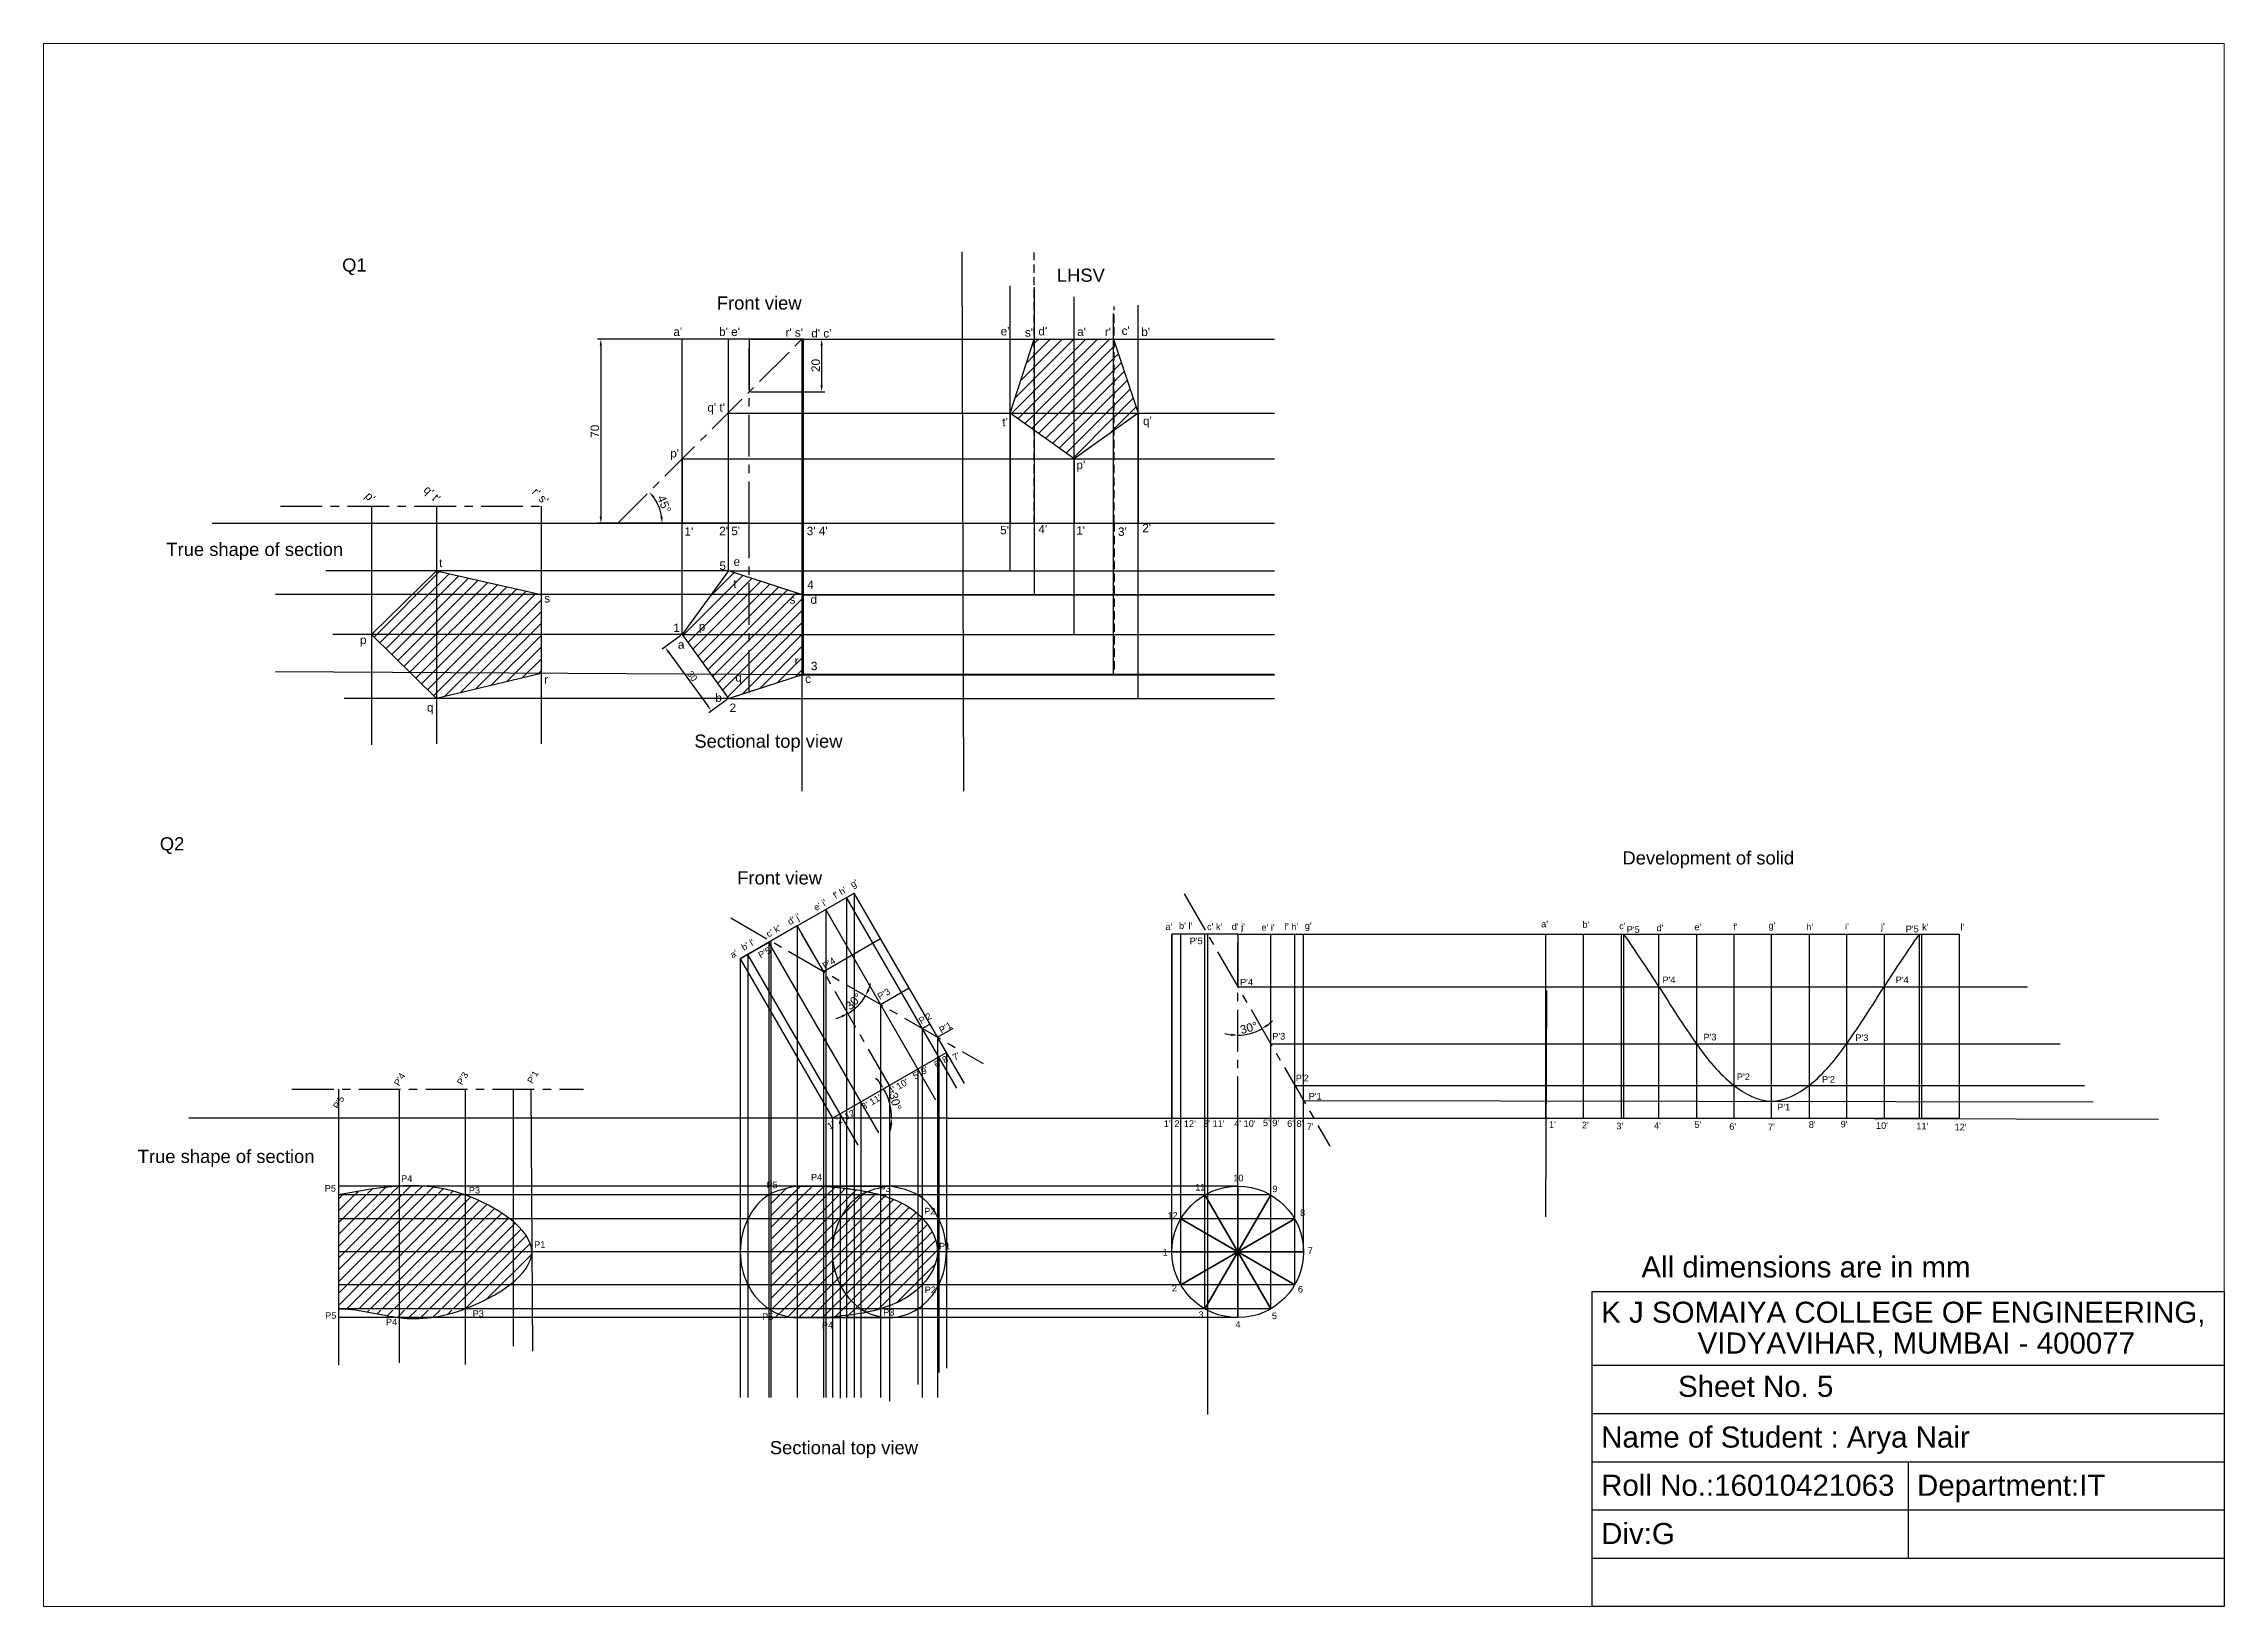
# Model space of a CAD drawing. Header units: millimetres. Extents: x 1678 to 2507, y 1426 to 2020.
import ezdxf

# ---------------------------------------------------------------- set-up
doc = ezdxf.new("R2010")
doc.units = ezdxf.units.MM
doc.header["$LTSCALE"] = 0.5
doc.linetypes.add('CENTER', pattern=[50.8, 31.75, -6.35, 6.35, -6.35])
doc.linetypes.add('HIDDEN', pattern=[9.525, 6.35, -3.175])
doc.styles.get("Standard").update_dxf_attribs({"font": 'arial.ttf', "height": 3.2})
doc.dimstyles.new('ISO-25', dxfattribs={"dimtxt": 2.5, "dimasz": 2.5, "dimexe": 1.25, "dimexo": 0.625, "dimtad": 1, "dimtxsty": 'Standard', "dimcen": 2.5, "dimadec": 0, "dimazin": 0, "dimtfac": 1, "dimtmove": 0, "dimatfit": 3, "dimfxl": 1, "dimarcsym": 0})
pattern_1 = [(45, (-497.4905, -226.1363), (-2.245064, 2.245064), [])]

msp = doc.modelspace()

# ---------------------------------------------------------------- texts
for s, height, p in [('LHSV', 5, (2063.038, 1929.684)), ('Front view', 5, (1933.842, 1919.126)), ("a'", 3.2, (1917.332, 1909.098)), ("b' e'", 3.2, (1934.703, 1909.098)), ("r' s'", 3.2, (1959.933, 1908.809)), ("d' c'", 3.2, (1969.733, 1908.519)), ("q' t'", 3.2, (1930.244, 1880.294)), ("p'", 3.2, (1916.157, 1862.88)), ("1'", 3.2, (1921.552, 1833.156)), ("2' 5'", 3.2, (1934.773, 1833.362)), ("3' 4'", 3.2, (1968.031, 1833.362)), ("1'", 3.2, (2070.41, 1833.548)), ('True shape of section', 5, (1724.715, 1825.465)), ('5', 3.2, (1934.83, 1820.178)), ('e', 3.2, (1940.203, 1821.744)), ('t', 3.2, (1940.104, 1813.287)), ('4', 3.2, (1968.225, 1812.915)), ('s', 3.2, (1961.484, 1807.321)), ('d', 3.2, (1969.444, 1807.281)), ('1', 3.2, (1917.338, 1796.573)), ('p', 3.2, (1927.007, 1797.122)), ('a', 3.2, (1919.069, 1790.215)), ('r', 3.2, (1963.41, 1784.036)), ('3', 3.2, (1969.588, 1782.046)), ('b', 3.2, (1933.255, 1769.967)), ('q', 3.2, (1940.875, 1777.686)), ('c', 3.2, (1967.417, 1777.199)), ('2', 3.2, (1938.692, 1766.158)), ('Sectional top view', 5, (1925.32, 1752.579)), ('Development of solid', 5, (2277.914, 1708.2)), ('Front view', 5, (1941.613, 1700.613)), ("a'", 2.5, (2247.04, 1684.307)), ("b'", 2.5, (2262.708, 1684.121)), ("c'", 2.5, (2276.697, 1683.562)), ("d'", 2.5, (2290.874, 1682.816)), ("e'", 2.5, (2305.236, 1683.189)), ("f'", 2.5, (2319.972, 1683.189)), ("g'", 2.5, (2333.402, 1683.748)), ("h'", 2.5, (2347.764, 1683.189)), ("i'", 2.5, (2362.5, 1683.375)), ("j'", 2.5, (2376.117, 1683.375)), ("k'", 2.5, (2391.785, 1683.189)), ("l'", 2.5, (2406.334, 1683.189)), ("1'", 2.5, (2250.024, 1608.085)), ("2'", 2.5, (2262.521, 1607.898)), ("3'", 2.5, (2275.578, 1607.525)), ("4'", 2.5, (2289.941, 1607.712)), ("5'", 2.5, (2305.236, 1608.085)), ("6'", 2.5, (2318.48, 1607.339)), ("7'", 2.5, (2333.215, 1607.153)), ("8'", 2.5, (2348.697, 1608.085)), ("9'", 2.5, (2360.821, 1608.271)), ("10'", 2.5, (2374.251, 1607.712)), ("11'", 2.5, (2389.547, 1607.525)), ("12'", 2.5, (2404.096, 1607.153)), ('True shape of section', 5, (1713.843, 1594.747)), ('11', 2.5, (2115.61, 1584.275)), ('10', 2.5, (2130.059, 1587.781)), ('9', 2.5, (2144.92, 1583.656)), ('12', 2.5, (2105.084, 1573.551)), ('8', 2.5, (2155.447, 1574.582)), ('1', 2.5, (2103.226, 1559.528)), ('7', 2.5, (2158.337, 1560.147)), ('All dimensions are in mm', 8.01582, (2285.116, 1551.219)), ('2', 2.5, (2106.735, 1545.917)), ('6', 2.5, (2154.621, 1545.505)), ('K J SOMAIYA COLLEGE OF ENGINEERING, ', 8.01582, (2269.829, 1534.003)), ('3', 2.5, (2116.849, 1535.812)), ('4', 2.5, (2130.885, 1532.1)), ('5', 2.5, (2144.714, 1535.4)), ('VIDYAVIHAR, MUMBAI - 400077', 8.01582, (2306.502, 1522.299)), ('Name of Student : Arya Nair', 8.01582, (2269.829, 1486.572)), ('Sectional top view', 5, (1953.996, 1484.066)), ('Roll No.:16010421063 ', 8.01582, (2269.829, 1468.239)), ('Department:IT ', 8.01582, (2389.829, 1468.239)), ('Div:G ', 8.0158, (2269.829, 1449.906))]:
    msp.add_text(s, height=height).set_placement(p)
at = {"lineweight": 30}
for s, height, p in [("e'", 3.2, (2041.691, 1909.287)), ("s'", 3.2, (2050.893, 1908.826)), ("d'", 3.2, (2056.027, 1909.287)), ("a'", 3.2, (2070.756, 1909.091)), ("r'", 3.2, (2081.251, 1909.046)), ("c'", 3.2, (2087.631, 1909.486)), ("b'", 3.2, (2095.11, 1909.046)), ("t'", 3.2, (2042.314, 1874.759)), ("q'", 3.2, (2095.77, 1875.198)), ("p'", 3.2, (2070.472, 1858.494)), ("5'", 3.2, (2041.488, 1833.687)), ("4'", 3.2, (2056.021, 1834.079)), ("3'", 3.2, (2086.264, 1833.098)), ("2'", 3.2, (2095.494, 1834.472)), ('t', 3.2, (1828.361, 1821.21)), ('s', 3.2, (1868.278, 1807.783)), ('p', 3.2, (1798.273, 1791.95)), ('r', 3.2, (1868.278, 1776.919)), ('q', 3.2, (1823.747, 1766.297)), ("a'", 2.5, (2104.275, 1683.331)), ("b' l'", 2.5, (2109.442, 1683.654)), ("c' k'", 2.5, (2120.1, 1683.331)), ("d' j'", 2.5, (2129.465, 1683.331)), ("e' i'", 2.5, (2140.769, 1683.009)), ("f' h'", 2.5, (2149.489, 1683.331)), ("g'", 2.5, (2157.24, 1683.654)), ("P'5", 2.5, (2113.495, 1677.901)), ("P'4", 2.5, (2293.129, 1663.114)), ("P'4", 2.5, (2381.735, 1663.114)), ("P'4", 2.5, (2132.648, 1662.226)), ("P'3", 2.5, (2144.873, 1641.665)), ("P'3", 2.5, (2308.695, 1641.341)), ("P'3", 2.5, (2366.409, 1641.102)), ("P'2", 2.5, (2153.839, 1625.786)), ("P'2", 2.5, (2321.387, 1626.267)), ("P'2", 2.5, (2353.716, 1625.31)), ("P'1", 2.5, (2158.729, 1618.864)), ("P'1", 2.5, (2336.714, 1614.782)), ("1'", 2.5, (2103.668, 1608.453)), ("2' 12'", 2.5, (2107.692, 1608.453)), ("3' 11'", 2.5, (2118.614, 1608.453)), ("4' 10'", 2.5, (2130.399, 1608.453)), ("5' 9'", 2.5, (2141.321, 1608.74)), ("6' 8'", 2.5, (2150.519, 1608.453)), ("7'", 2.5, (2157.992, 1607.304)), ('P5', 2.5, (1784.885, 1583.863)), ('P4', 2.5, (1813.908, 1587.575)), ('P3', 2.5, (1839.615, 1583.164)), ('P5', 2.5, (1952.76, 1585.174)), ('P4', 2.5, (1969.601, 1588.082)), ('P3', 2.5, (1995.59, 1583.72)), ('P2', 2.5, (2012.639, 1575.203)), ('P1', 2.5, (1864.43, 1562.469)), ('P1', 2.5, (2018.252, 1561.908)), ('P2', 2.5, (2012.847, 1545.289)), ('P5', 2.5, (1785.053, 1535.525)), ('P4', 2.5, (1808.133, 1533.097)), ('P3', 2.5, (1841.07, 1536.217)), ('P5', 2.5, (1951.096, 1535.111)), ('P4', 2.5, (1973.759, 1531.787)), ('P3', 2.5, (1997.045, 1536.772))]:
    msp.add_text(s, height=height, dxfattribs=at).set_placement(p)
for s, p in [("p'", (1799.887, 1847.954)), ("q' t'", (1822.161, 1850.307)), ("r' s'", (1863.318, 1849.476))]:
    msp.add_text(s, height=3.2, rotation=315).set_placement(p)
for s, rotation, p in [("f' h'", 30, (1978.947, 1695.093)), ("g'", 30, (1985.498, 1699.248)), ("e' i'", 30, (1971.556, 1690.454)), ("c' k'", 30, (1953.495, 1680.399)), ("d' j'", 30, (1961.606, 1685.082)), ("a'", 30, (1939.79, 1672.486)), ("b' l'", 30, (1944.104, 1675.349)), ("P'5", 30, (1950.49, 1672.394)), ("P'4", 30, (1974.915, 1668.395)), ("P'3", 30, (1995.783, 1656.701)), ("P'2", 30, (2011.486, 1647.432)), ("P'1", 30, (2019.182, 1643.883)), ("6' 8'", 30, (2017.278, 1630.762)), ("7'", 30, (2024.324, 1633.504)), ("P'4", 60, (1813.207, 1623.776)), ("P'3", 60, (1837.126, 1624.082)), ("P'1", 60, (1863.799, 1624.681)), ("4' 10'", 30, (1999.853, 1620.702)), ("5' 9'", 30, (2009.169, 1626.412)), ("P'5", 60, (1790.055, 1615.026)), ("3' 11'", 30, (1989.647, 1614.809)), ("1'", 30, (1976.703, 1607.336)), ("2' 12'", 30, (1980.188, 1609.348))]:
    msp.add_text(s, height=2.5, rotation=rotation, dxfattribs=at).set_placement(p)
at = {"lineweight": 30, "attachment_point": 1}
for s, width, insert, char_height in [('Q1', 24.23812, (1791.498, 1938.557), 5), ("P'5", 5.8019, (2279.551, 1684.724), 2.5), ("P'5", 5.8019, (2385.547, 1684.947), 2.5)]:
    msp.add_mtext_dynamic_manual_height_columns(s, width=width, gutter_width=16, heights=[0], dxfattribs=dict(at, insert=insert, char_height=char_height))
at = {"linetype": 'HIDDEN', "insert": (1722.239, 1718.563), "char_height": 5, "attachment_point": 1}
msp.add_mtext_dynamic_manual_height_columns('Q2', width=26.98493, gutter_width=16, heights=[0], dxfattribs=at)
at = {"lineweight": 5, "insert": (2299.035, 1513.856), "char_height": 8, "attachment_point": 1}
msp.add_mtext_dynamic_manual_height_columns('Sheet No. 5', width=240.11484, gutter_width=25, heights=[0], dxfattribs=at)

# ---------------------------------------------------------------- blocks, each defined once
blk = doc.blocks.new('*D1')
at = {"color": 0, "lineweight": -2, "transparency": 16777216}
for p, q in [((1920.17, 1795.18), (1913.15, 1790.08)), ((1915.63, 1788.8), (1930.33, 1768.57)), ((1937.81, 1770.91), (1930.78, 1765.81))]:
    blk.add_line(p, q, dxfattribs=at)
at = {"color": 0, "transparency": 16777216}
for points in [[(1915.97, 1789.04), (1915.29, 1788.55), (1914.16, 1790.82)], [(1930.66, 1768.81), (1929.99, 1768.32), (1931.79, 1766.55)]]:
    blk.add_solid(points, dxfattribs=at)
at = {"layer": 'Defpoints', "color": 0, "transparency": 16777216}
for p in [(1920.68, 1795.55), (1931.79, 1766.55), (1938.31, 1771.28)]:
    blk.add_point(p, dxfattribs=at)
at = {"color": 0, "transparency": 16777216, "insert": (1924.52, 1779.8), "char_height": 2.5, "attachment_point": 5, "rotation": 306}
blk.add_mtext('30', dxfattribs=at)
blk = doc.blocks.new('*D2')
at = {"color": 0, "lineweight": -2, "transparency": 16777216}
for p, q in [((1946.82, 1907.87), (1974.93, 1907.87)), ((1973.68, 1905.37), (1973.68, 1890.37)), ((1946.82, 1887.87), (1974.93, 1887.87))]:
    blk.add_line(p, q, dxfattribs=at)
at = {"color": 0, "transparency": 16777216}
for points in [[(1973.26, 1905.37), (1974.1, 1905.37), (1973.68, 1907.87)], [(1973.26, 1890.37), (1974.1, 1890.37), (1973.68, 1887.87)]]:
    blk.add_solid(points, dxfattribs=at)
at = {"layer": 'Defpoints', "color": 0, "transparency": 16777216}
for p in [(1946.2, 1907.87), (1946.2, 1887.87), (1973.68, 1887.87)]:
    blk.add_point(p, dxfattribs=at)
at = {"color": 0, "transparency": 16777216, "insert": (1971.42, 1897.87), "char_height": 3.2, "attachment_point": 5, "rotation": 90}
blk.add_mtext('20', dxfattribs=at)
blk = doc.blocks.new('*D3')
at = {"color": 0, "lineweight": -2, "transparency": 16777216}
for p, q in [((1945.57, 1907.87), (1888.53, 1907.87)), ((1889.78, 1905.37), (1889.78, 1840.37)), ((1945.57, 1837.87), (1888.53, 1837.87))]:
    blk.add_line(p, q, dxfattribs=at)
at = {"color": 0, "transparency": 16777216}
for points in [[(1889.36, 1905.37), (1890.2, 1905.37), (1889.78, 1907.87)], [(1889.36, 1840.37), (1890.2, 1840.37), (1889.78, 1837.87)]]:
    blk.add_solid(points, dxfattribs=at)
at = {"layer": 'Defpoints', "color": 0, "transparency": 16777216}
for p in [(1946.2, 1907.87), (1889.78, 1837.87), (1946.2, 1837.87)]:
    blk.add_point(p, dxfattribs=at)
at = {"color": 0, "transparency": 16777216, "insert": (1887.52, 1872.87), "char_height": 3.2, "attachment_point": 5, "rotation": 90}
blk.add_mtext('70', dxfattribs=at)
blk = doc.blocks.new('*U5')
at = {"color": 215, "true_color": 0xa953a0}
blk.add_line((0, 50), (0, 0), dxfattribs=at)
blk = doc.blocks.new('*U6')
at = {"color": 0, "linetype": 'ByBlock', "lineweight": -2, "transparency": 16777216}
for p, rotation in [((2411.51, 1765.44), 29.99999999999999), ((2411.51, 1808.74), 150), ((2386.51, 1808.74), 210), ((2386.51, 1765.44), 330.0000000000001), ((2399.01, 1812.09), 180), ((2420.66, 1774.59), 59.99999999999997), ((2420.66, 1799.59), 120), ((2377.36, 1799.59), 240), ((2377.36, 1774.59), 299.9999999999999), ((2424.01, 1787.09), 90), ((2374.01, 1787.09), 270)]:
    blk.add_blockref('*U5', p, dxfattribs=dict(at, rotation=rotation))
blk.add_blockref('*U5', (2399.01, 1762.09), dxfattribs=at)
blk = doc.blocks.new('*D7')
at = {"color": 0, "lineweight": -2, "transparency": 16777216}
for start, end in [(307.77529, 315.55058), (254.44942, 262.22471), (270, 300)]:
    blk.add_arc((2131.78, 1661.74), 18.44, start, end, dxfattribs=at)
at = {"color": 0, "lineweight": 30, "transparency": 16777216}
for points in [[(2129.32, 1643.89), (2129.26, 1643.06), (2131.78, 1643.3)], [(2143.31, 1646.82), (2142.84, 1647.51), (2141, 1645.77)]]:
    blk.add_solid(points, dxfattribs=at)
at = {"layer": 'Defpoints', "color": 0, "lineweight": 30, "transparency": 16777216}
for p in [(2111.41, 1697.03), (2131.78, 1681.74), (2134.98, 1643.58), (2131.78, 1611.74), (2166.78, 1601.12)]:
    blk.add_point(p, dxfattribs=at)
at = {"color": 0, "transparency": 16777216, "insert": (2135.97, 1646.11), "char_height": 3.2, "attachment_point": 5, "rotation": 15}
blk.add_mtext('30°', dxfattribs=at)
blk = doc.blocks.new('*D9')
at = {"color": 0, "lineweight": -2, "transparency": 16777216}
blk.add_arc((1896.2, 1837.87), 16.86, 8.50125, 36.49875, dxfattribs=at)
at = {"color": 0, "transparency": 16777216}
for points in [[(1909.44, 1847.63), (1910.07, 1848.18), (1908.12, 1849.8)], [(1913.29, 1840.4), (1912.46, 1840.34), (1913.06, 1837.87)]]:
    blk.add_solid(points, dxfattribs=at)
at = {"layer": 'Defpoints', "color": 0, "transparency": 16777216}
for p in [(1967.32, 1908.99), (1912.49, 1842.24), (1742.16, 1837.87), (1896.2, 1837.87), (2145.68, 1837.87)]:
    blk.add_point(p, dxfattribs=at)
at = {"color": 0, "transparency": 16777216, "insert": (1913.86, 1845.19), "char_height": 3.2, "attachment_point": 5, "rotation": 292.5}
blk.add_mtext('45°', dxfattribs=at)
blk = doc.blocks.new('*D10')
at = {"color": 0, "lineweight": -2, "transparency": 16777216}
for start, end in [(300, 330), (337.77529, 345.55058), (284.44942, 292.22471)]:
    blk.add_arc((1974.41, 1667.54), 18.44, start, end, dxfattribs=at)
at = {"color": 0, "lineweight": 30, "transparency": 16777216}
for points in [[(1991.85, 1660.38), (1991.1, 1660.75), (1990.37, 1658.32)], [(1981.2, 1650.85), (1981.56, 1650.1), (1983.63, 1651.57)]]:
    blk.add_solid(points, dxfattribs=at)
at = {"layer": 'Defpoints', "color": 0, "lineweight": 30, "transparency": 16777216}
for p in [(1939.12, 1687.91), (1964.41, 1684.86), (1986.26, 1653.42), (2035.03, 1632.54), (1999.41, 1624.24)]:
    blk.add_point(p, dxfattribs=at)
at = {"color": 0, "transparency": 16777216, "insert": (1985.85, 1656.1), "char_height": 3.2, "attachment_point": 5, "rotation": 45}
blk.add_mtext('30°', dxfattribs=at)
blk = doc.blocks.new('*D11')
at = {"color": 0, "lineweight": -2, "transparency": 16777216}
for start, end in [(36.37096, 42.74191), (360, 30), (347.25809, 353.62904)]:
    blk.add_arc((1977.76, 1611.74), 22.49, start, end, dxfattribs=at)
at = {"color": 0, "lineweight": 30, "transparency": 16777216}
for points in [[(1996.22, 1625.31), (1995.52, 1624.85), (1997.24, 1622.99)], [(1999.7, 1609.27), (2000.53, 1609.22), (2000.25, 1611.74)]]:
    blk.add_solid(points, dxfattribs=at)
at = {"layer": 'Defpoints', "color": 0, "lineweight": 30, "transparency": 16777216}
for p in [(2021.06, 1636.74), (1999.91, 1615.64), (1733.2, 1611.74), (1977.76, 1611.74), (2021.7, 1611.74)]:
    blk.add_point(p, dxfattribs=at)
at = {"color": 0, "transparency": 16777216, "insert": (2001.67, 1618.15), "char_height": 3.2, "attachment_point": 5, "rotation": 285}
blk.add_mtext('30°', dxfattribs=at)

# ---------------------------------------------------------------- dimensions: what is measured, and where the dimension line sits
for base, line1, line2, picture, middle in [((1912.487, 1842.24), ((1742.163, 1837.875), (2145.68, 1837.875)), ((1896.197, 1837.875), (1967.316, 1908.994)), '*D9', (1913.859, 1845.19)), ((2134.983, 1643.582), ((2131.781, 1611.738), (2131.781, 1681.738)), ((2111.408, 1697.027), (2166.781, 1601.117)), '*D7', (2135.968, 1646.113)), ((1986.259, 1653.416), ((1999.408, 1624.238), (1964.408, 1684.86)), ((1939.12, 1687.913), (2035.03, 1632.54)), '*D10', (1985.847, 1656.101)), ((1999.91, 1615.644), ((2021.705, 1611.738), (1733.201, 1611.738)), ((1977.757, 1611.738), (2021.059, 1636.738)), '*D11', (2001.669, 1618.145))]:
    dim = msp.add_angular_dim_2l(base=base, line1=line1, line2=line2, dimstyle='ISO-25')
    dim.commit()
    dim.dimension.update_dxf_attribs({"geometry": picture, "text_midpoint": middle})
for p1, p2, distance, picture, middle in [((1946.197, 1907.875), (1946.197, 1837.875), -56.417, '*D3', (1887.522, 1872.875)), ((1920.678, 1795.552), (1938.311, 1771.282), -8.055, '*D1', (1924.517, 1779.801))]:
    dim = msp.add_aligned_dim(p1=p1, p2=p2, distance=distance, dimstyle='ISO-25')
    dim.commit()
    dim.dimension.update_dxf_attribs({"geometry": picture, "text_midpoint": middle})
dim = msp.add_linear_dim(base=(1973.68, 1887.875), p1=(1946.197, 1907.875), p2=(1946.197, 1887.875), angle=90, dimstyle='ISO-25')
dim.commit()
dim.dimension.update_dxf_attribs({"geometry": '*D2', "text_midpoint": (1971.421, 1897.875)})

# ---------------------------------------------------------------- hatches: boundary and pattern name
at = {"lineweight": 30}
h = msp.add_hatch(dxfattribs=at)
h.set_pattern_fill('ANSI31', color=256)
h.paths.add_polyline_path([(2069.6, 1907.875), (2054.53, 1907.875), (2054.53, 1879.742), (2069.6, 1879.742)])
h.paths.add_polyline_path([(2084.6, 1907.875), (2069.6, 1907.875), (2069.6, 1879.742), (2084.6, 1879.742)])
h.paths.add_polyline_path([(2084.6, 1879.742), (2069.6, 1879.742), (2069.6, 1862.355), (2084.6, 1873.101)])
h.paths.add_polyline_path([(2069.6, 1879.742), (2054.53, 1879.742), (2054.53, 1873.151), (2069.6, 1862.355)])
h.paths.add_polyline_path([(2054.39, 1879.742), (2045.329, 1879.742), (2054.39, 1873.251)])
h.paths.add_polyline_path([(2054.39, 1907.875), (2045.329, 1879.742), (2054.39, 1879.742)])
h.paths.add_polyline_path([(2093.87, 1879.742), (2084.81, 1879.742), (2084.81, 1873.251)])
h.paths.add_polyline_path([(2084.81, 1907.238), (2084.81, 1879.742), (2093.87, 1879.742)])
h = msp.add_hatch(dxfattribs=at)
h.set_pattern_fill('ANSI31', color=256)
h.paths.add_polyline_path([(1867.087, 1810.762), (1827.301, 1810.762), (1827.301, 1795.552), (1867.087, 1795.552)])
h.paths.add_polyline_path([(1827.301, 1819.823), (1827.301, 1810.762), (1867.087, 1810.762)])
h.paths.add_polyline_path([(1827.301, 1819.823), (1818.122, 1810.762), (1827.301, 1810.762)])
h.paths.add_polyline_path([(1827.301, 1810.762), (1818.122, 1810.762), (1802.712, 1795.552), (1827.301, 1795.552)])
h.paths.add_polyline_path([(1827.301, 1795.552), (1802.712, 1795.552), (1817.345, 1781.109), (1827.301, 1781.058)])
h.paths.add_polyline_path([(1867.087, 1795.552), (1827.301, 1795.552), (1827.301, 1781.058), (1867.087, 1780.853)])
h.paths.add_polyline_path([(1867.087, 1780.853), (1827.301, 1781.058), (1827.301, 1771.282)])
h.paths.add_polyline_path([(1827.301, 1781.058), (1817.345, 1781.109), (1827.301, 1771.282)])
h = msp.add_hatch(dxfattribs=at)
h.set_pattern_fill('ANSI31', color=256)
h.paths.add_polyline_path([(1938.311, 1819.823), (1920.678, 1795.552), (1938.311, 1771.282), (1952.577, 1775.917), (1966.197, 1780.342), (1966.197, 1810.762)])
h.paths.add_polyline_path([(1937.785, 1810.203), (1944.552, 1810.203), (1944.552, 1817.703), (1937.785, 1817.703)], flags=24)
h.paths.add_polyline_path([(1958.47, 1802.935), (1965.714, 1802.935), (1965.714, 1810.691), (1958.47, 1810.691)], flags=24)
h.paths.add_polyline_path([(1959.584, 1781.997), (1967.129, 1781.997), (1967.129, 1789.497), (1959.584, 1789.497)], flags=9)
h.paths.add_polyline_path([(1937.666, 1773.991), (1945.838, 1773.991), (1945.838, 1782.207), (1937.666, 1782.207)], flags=24)
h.paths.add_polyline_path([(1924.921, 1793.065), (1932.08, 1793.065), (1932.08, 1800.565), (1924.921, 1800.565)], flags=24)
h = msp.add_hatch(dxfattribs=at)
h.set_pattern_fill('ANSI31', color=256)
h.paths.add_polyline_path([(1946.197, 1795.552), (1920.678, 1795.552), (1938.311, 1771.282), (1946.197, 1773.844)])
h.paths.add_polyline_path([(1946.197, 1817.26), (1938.311, 1819.823), (1920.678, 1795.552), (1946.197, 1795.552)])
h.paths.add_polyline_path([(1966.197, 1810.762), (1946.197, 1817.26), (1946.197, 1795.552), (1966.197, 1795.552)])
h.paths.add_polyline_path([(1966.197, 1795.552), (1946.197, 1795.552), (1946.197, 1773.844), (1952.577, 1775.917), (1966.197, 1780.342)])
h.paths.add_polyline_path([(1940.06, 1775.983), (1944.176, 1775.983), (1944.176, 1780.871), (1940.06, 1780.871)], flags=24)
h.paths.add_polyline_path([(1939.315, 1812.467), (1942.136, 1812.467), (1942.136, 1817.205), (1939.315, 1817.205)], flags=24)
h.paths.add_polyline_path([(1926.192, 1795.419), (1930.308, 1795.419), (1930.308, 1800.307), (1926.192, 1800.307)], flags=9)
h.paths.add_polyline_path([(1960.878, 1806.663), (1964.325, 1806.663), (1964.325, 1810.298), (1960.878, 1810.298)], flags=24)
h.paths.add_polyline_path([(1962.818, 1783.444), (1965.553, 1783.444), (1965.553, 1786.999), (1962.818, 1786.999)], flags=24)
h = msp.add_hatch(dxfattribs=at)
h.set_pattern_fill('ANSI31', color=256)
h.set_pattern_definition(pattern_1)
h.paths.add_polyline_path([(1838.195, 1560.957), (1813.195, 1560.957), (1813.195, 1548.457), (1838.195, 1548.457)])
h.paths.add_polyline_path([(1838.195, 1573.457), (1813.195, 1573.457), (1813.195, 1560.957), (1838.195, 1560.957)])
h.paths.add_polyline_path([(1838.195, 1582.608), (1813.195, 1582.608), (1813.195, 1573.457), (1838.195, 1573.457)])
h.paths.add_polyline_path([(1813.195, 1582.608), (1790.101, 1582.608), (1790.101, 1573.457), (1813.195, 1573.457)])
h.paths.add_polyline_path([(1813.195, 1573.457), (1790.101, 1573.457), (1790.101, 1560.957), (1813.195, 1560.957)])
h.paths.add_polyline_path([(1813.195, 1560.957), (1790.101, 1560.957), (1790.101, 1548.457), (1813.195, 1548.457)])
edge = h.paths.add_edge_path()
edge.add_line((1813.195, 1548.457), (1790.101, 1548.457))
edge.add_line((1790.101, 1548.457), (1790.101, 1539.307))
edge.add_spline(control_points=[(1790.101, 1539.307), (1790.374, 1539.308), (1790.647, 1539.309), (1790.919, 1539.307), (1790.919, 1539.307)], knot_values=[0, 0, 0, 0, 0.8181263, 0.8181263, 0.8181263, 0.8181263, 0.8181263], degree=3, periodic=0)
edge.add_line((1790.919, 1539.307), (1813.195, 1539.307))
edge.add_line((1813.195, 1539.307), (1813.195, 1548.457))
h.paths.add_polyline_path([(1838.195, 1548.457), (1813.195, 1548.457), (1813.195, 1539.307), (1838.195, 1539.307)])
edge = h.paths.add_edge_path()
edge.add_spline(control_points=[(1838.195, 1539.307), (1844.052, 1541.502), (1850.343, 1544.717), (1855.196, 1548.457)], knot_values=[48.567773, 48.567773, 48.567773, 48.567773, 65.1170384, 65.1170384, 65.1170384, 65.1170384], degree=3, periodic=0)
edge.add_line((1855.196, 1548.457), (1838.195, 1548.457))
edge.add_line((1838.195, 1548.457), (1838.195, 1539.307))
h.paths.add_polyline_path([(1856.497, 1560.957), (1838.195, 1560.957), (1838.195, 1548.457), (1855.196, 1548.457), (1856.497, 1548.457)])
edge = h.paths.add_edge_path()
edge.add_spline(control_points=[(1856.497, 1572.473), (1856.103, 1572.805), (1855.697, 1573.133), (1855.281, 1573.457)], knot_values=[97.2086027, 97.2086027, 97.2086027, 97.2086027, 98.6329979, 98.6329979, 98.6329979, 98.6329979], degree=3, periodic=0)
edge.add_line((1855.281, 1573.457), (1838.195, 1573.457))
edge.add_line((1838.195, 1573.457), (1838.195, 1560.957))
edge.add_line((1838.195, 1560.957), (1856.497, 1560.957))
edge.add_line((1856.497, 1560.957), (1856.497, 1572.473))
edge = h.paths.add_edge_path()
edge.add_spline(control_points=[(1855.281, 1573.457), (1850.416, 1577.248), (1844.085, 1580.488), (1838.195, 1582.608)], knot_values=[98.6329979, 98.6329979, 98.6329979, 98.6329979, 115.2803327, 115.2803327, 115.2803327, 115.2803327], degree=3, periodic=0)
edge.add_line((1838.195, 1582.608), (1838.195, 1573.457))
edge.add_line((1838.195, 1573.457), (1855.281, 1573.457))
edge = h.paths.add_edge_path()
edge.add_spline(control_points=[(1856.497, 1549.502), (1860.721, 1553.041), (1863.571, 1556.99), (1863.57, 1560.957)], knot_values=[66.6379781, 66.6379781, 66.6379781, 66.6379781, 81.9240528, 81.9240528, 81.9240528, 81.9240528], degree=3, periodic=0)
edge.add_line((1863.57, 1560.957), (1856.497, 1560.957))
edge.add_line((1856.497, 1560.957), (1856.497, 1549.502))
edge = h.paths.add_edge_path()
edge.add_spline(control_points=[(1813.195, 1585.957), (1806.558, 1585.549), (1799.753, 1584.386), (1792.927, 1583.131)], knot_values=[140.5036997, 140.5036997, 140.5036997, 140.5036997, 161.009747, 161.009747, 161.009747, 161.009747], degree=3, periodic=0)
edge.add_line((1792.927, 1583.131), (1813.195, 1583.131))
edge.add_line((1813.195, 1583.131), (1813.195, 1585.957))
edge = h.paths.add_edge_path()
edge.add_spline(control_points=[(1836.683, 1583.131), (1831.717, 1584.779), (1827.05, 1585.636), (1822.455, 1585.957)], knot_values=[116.7137211, 116.7137211, 116.7137211, 116.7137211, 130.9271608, 130.9271608, 130.9271608, 130.9271608], degree=3, periodic=0)
edge.add_line((1822.455, 1585.957), (1813.195, 1585.957))
edge.add_line((1813.195, 1585.957), (1813.195, 1583.131))
edge.add_line((1813.195, 1583.131), (1836.683, 1583.131))
edge = h.paths.add_edge_path()
edge.add_spline(control_points=[(1824.973, 1535.957), (1828.78, 1536.423), (1832.666, 1537.352), (1836.753, 1538.784)], knot_values=[35.5113754, 35.5113754, 35.5113754, 35.5113754, 47.2014797, 47.2014797, 47.2014797, 47.2014797], degree=3, periodic=0)
edge.add_line((1836.753, 1538.784), (1813.195, 1538.784))
edge.add_line((1813.195, 1538.784), (1813.195, 1535.957))
edge.add_line((1813.195, 1535.957), (1824.973, 1535.957))
edge = h.paths.add_edge_path()
edge.add_line((1813.195, 1538.784), (1797.247, 1538.784))
edge.add_spline(control_points=[(1797.247, 1538.784), (1802.622, 1538.009), (1807.959, 1536.582), (1813.195, 1535.957)], knot_values=[7.1560148, 7.1560148, 7.1560148, 7.1560148, 23.3444059, 23.3444059, 23.3444059, 23.3444059], degree=3, periodic=0)
edge.add_line((1813.195, 1535.957), (1813.195, 1538.784))
h.paths.add_polyline_path([(1863.57, 1561.057), (1863.557, 1561.426), (1863.528, 1561.795), (1863.484, 1562.163), (1863.424, 1562.532), (1863.349, 1562.9), (1863.258, 1563.269), (1863.153, 1563.636), (1863.033, 1564.004), (1862.9, 1564.37), (1862.752, 1564.736), (1862.59, 1565.102), (1862.415, 1565.466), (1862.227, 1565.83), (1862.026, 1566.193), (1861.812, 1566.555), (1861.586, 1566.915), (1861.348, 1567.275), (1861.097, 1567.633), (1860.836, 1567.99), (1860.562, 1568.345), (1860.278, 1568.699), (1859.983, 1569.052), (1859.678, 1569.403), (1859.362, 1569.752), (1859.036, 1570.099), (1858.7, 1570.444), (1858.355, 1570.788), (1858.001, 1571.129), (1857.638, 1571.468), (1857.266, 1571.806), (1856.885, 1572.14), (1856.497, 1572.473), (1856.497, 1560.957), (1863.57, 1560.957)])
h = msp.add_hatch(dxfattribs=at)
h.set_pattern_fill('ANSI31', color=256)
h.set_pattern_definition(pattern_1)
edge = h.paths.add_edge_path()
edge.add_spline(control_points=[(1964.408, 1585.957), (1960.96, 1585.308), (1957.512, 1584.659), (1954.527, 1583.131)], knot_values=[0, 0, 0, 0, 10.2340129, 10.2340129, 10.2340129, 10.2340129], degree=3, periodic=0)
edge.add_line((1954.527, 1583.131), (1964.408, 1583.131))
edge.add_line((1964.408, 1583.131), (1964.408, 1585.957))
edge = h.paths.add_edge_path()
edge.add_line((1964.408, 1583.131), (1954.707, 1583.131))
edge.add_spline(control_points=[(1954.707, 1583.131), (1954.607, 1583.111), (1954.508, 1583.09), (1954.408, 1583.07)], knot_values=[0, 0, 0, 0, 0.3033227, 0.3033227, 0.3033227, 0.3033227], degree=3, periodic=0)
edge.add_line((1954.408, 1583.07), (1954.408, 1582.608))
edge.add_line((1954.408, 1582.608), (1964.408, 1582.608))
edge.add_line((1964.408, 1582.608), (1964.408, 1583.131))
h.paths.add_polyline_path([(1974.408, 1583.131), (1964.408, 1583.131), (1964.408, 1582.608), (1974.408, 1582.608)])
h.paths.add_polyline_path([(1980.658, 1582.608), (1977.757, 1582.608), (1977.757, 1573.457), (1980.658, 1573.457)])
h.paths.add_polyline_path([(1977.757, 1582.608), (1975.233, 1582.608), (1975.233, 1573.457), (1977.757, 1573.457)])
h.paths.add_polyline_path([(1977.757, 1573.457), (1975.233, 1573.457), (1975.233, 1560.957), (1977.757, 1560.957)])
edge = h.paths.add_edge_path(flags=17)
edge.add_spline(control_points=[(1977.757, 1560.957), (1977.757, 1565.257), (1978.722, 1569.528), (1980.658, 1573.457)], knot_values=[0, 0, 0, 0, 12.8321348, 12.8321348, 12.8321348, 12.8321348], degree=3, periodic=0)
edge.add_line((1980.658, 1573.457), (1977.757, 1573.457))
edge.add_line((1977.757, 1573.457), (1977.757, 1560.957))
edge = h.paths.add_edge_path()
edge.add_spline(control_points=[(1980.658, 1573.457), (1978.722, 1569.528), (1977.757, 1565.257), (1977.757, 1560.957)], knot_values=[0, 0, 0, 0, 12.8321348, 12.8321348, 12.8321348, 12.8321348], degree=3, periodic=0)
edge.add_line((1977.757, 1560.957), (1980.658, 1560.957))
edge.add_line((1980.658, 1560.957), (1980.658, 1573.457))
h.paths.add_polyline_path([(1983.158, 1573.457), (1980.658, 1573.457), (1980.658, 1560.957), (1983.158, 1560.957)])
h.paths.add_polyline_path([(1986.059, 1573.457), (1983.158, 1573.457), (1983.158, 1560.957), (1986.059, 1560.957)])
edge = h.paths.add_edge_path()
edge.add_spline(control_points=[(1983.158, 1577.562), (1982.201, 1576.28), (1981.365, 1574.892), (1980.658, 1573.457)], knot_values=[121.6388741, 121.6388741, 121.6388741, 121.6388741, 126.3231747, 126.3231747, 126.3231747, 126.3231747], degree=3, periodic=0)
edge.add_line((1980.658, 1573.457), (1983.158, 1573.457))
edge.add_line((1983.158, 1573.457), (1983.158, 1577.562))
edge = h.paths.add_edge_path()
edge.add_line((1983.158, 1582.608), (1980.658, 1582.608))
edge.add_line((1980.658, 1582.608), (1980.658, 1573.457))
edge.add_spline(control_points=[(1980.658, 1573.457), (1981.365, 1574.892), (1982.201, 1576.28), (1983.158, 1577.562)], knot_values=[121.6388741, 121.6388741, 121.6388741, 121.6388741, 126.3231747, 126.3231747, 126.3231747, 126.3231747], degree=3, periodic=0)
edge.add_line((1983.158, 1577.562), (1983.158, 1582.608))
h.paths.add_polyline_path([(1986.059, 1582.608), (1983.158, 1582.608), (1983.158, 1577.562), (1983.158, 1573.457), (1986.059, 1573.457)])
edge = h.paths.add_edge_path()
edge.add_spline(control_points=[(1983.158, 1585.076), (1982.617, 1585.141), (1982.076, 1585.204), (1981.535, 1585.264)], knot_values=[7.146701, 7.146701, 7.146701, 7.146701, 8.7787714, 8.7787714, 8.7787714, 8.7787714], degree=3, periodic=0)
edge.add_spline(control_points=[(1981.535, 1585.264), (1981.243, 1585.296), (1980.95, 1585.328), (1980.658, 1585.359)], knot_values=[6.2655496, 6.2655496, 6.2655496, 6.2655496, 7.146701, 7.146701, 7.146701, 7.146701], degree=3, periodic=0)
edge.add_line((1980.658, 1585.359), (1980.658, 1583.131))
edge.add_line((1980.658, 1583.131), (1983.158, 1583.131))
edge.add_line((1983.158, 1583.131), (1983.158, 1585.076))
h.paths.add_polyline_path([(1980.658, 1585.359), (1980.658, 1585.957), (1977.757, 1585.957), (1977.757, 1583.131), (1980.658, 1583.131)])
h.paths.add_polyline_path([(1975.233, 1582.608), (1974.408, 1582.608), (1974.408, 1573.457), (1975.233, 1573.457)])
edge = h.paths.add_edge_path()
edge.add_spline(control_points=[(1975.233, 1585.883), (1974.958, 1585.908), (1974.683, 1585.933), (1974.408, 1585.957)], knot_values=[0, 0, 0, 0, 0.8266982, 0.8266982, 0.8266982, 0.8266982], degree=3, periodic=0)
edge.add_line((1974.408, 1585.957), (1974.408, 1583.131))
edge.add_line((1974.408, 1583.131), (1975.233, 1583.131))
edge.add_line((1975.233, 1583.131), (1975.233, 1585.883))
h.paths.add_polyline_path([(1975.233, 1573.457), (1974.408, 1573.457), (1974.408, 1560.957), (1975.233, 1560.957)])
h.paths.add_polyline_path([(1977.757, 1560.957), (1975.233, 1560.957), (1975.233, 1548.457), (1977.757, 1548.457)])
h.paths.add_polyline_path([(1975.233, 1560.957), (1974.408, 1560.957), (1974.408, 1548.457), (1975.233, 1548.457)])
h.paths.add_polyline_path([(1980.658, 1583.131), (1977.757, 1583.131), (1977.757, 1582.608), (1980.658, 1582.608)])
h.paths.add_polyline_path([(1986.059, 1583.131), (1983.158, 1583.131), (1983.158, 1582.608), (1986.059, 1582.608)])
edge = h.paths.add_edge_path()
edge.add_spline(control_points=[(1986.059, 1584.691), (1985.094, 1584.831), (1984.127, 1584.958), (1983.158, 1585.076)], knot_values=[8.7787714, 8.7787714, 8.7787714, 8.7787714, 11.7037476, 11.7037476, 11.7037476, 11.7037476], degree=3, periodic=0)
edge.add_line((1983.158, 1585.076), (1983.158, 1583.131))
edge.add_line((1983.158, 1583.131), (1986.059, 1583.131))
edge.add_line((1986.059, 1583.131), (1986.059, 1584.691))
edge = h.paths.add_edge_path()
edge.add_spline(control_points=[(1988.583, 1584.291), (1987.743, 1584.436), (1986.902, 1584.568), (1986.059, 1584.691)], knot_values=[11.7037476, 11.7037476, 11.7037476, 11.7037476, 14.2593009, 14.2593009, 14.2593009, 14.2593009], degree=3, periodic=0)
edge.add_line((1986.059, 1584.691), (1986.059, 1583.131))
edge.add_line((1986.059, 1583.131), (1988.583, 1583.131))
edge.add_line((1988.583, 1583.131), (1988.583, 1584.291))
h.paths.add_polyline_path([(1977.757, 1583.131), (1975.233, 1583.131), (1975.233, 1582.608), (1977.757, 1582.608)])
h = msp.add_hatch(dxfattribs=at)
h.set_pattern_fill('ANSI31', color=256)
h.set_pattern_definition(pattern_1)
h.paths.add_polyline_path([(1974.408, 1573.457), (1964.408, 1573.457), (1964.408, 1560.957), (1974.408, 1560.957)])
h.paths.add_polyline_path([(1974.408, 1560.957), (1964.408, 1560.957), (1964.408, 1548.457), (1974.408, 1548.457)])
h.paths.add_polyline_path([(1964.408, 1573.457), (1954.408, 1573.457), (1954.408, 1560.957), (1964.408, 1560.957)])
h.paths.add_polyline_path([(1964.408, 1582.608), (1954.408, 1582.608), (1954.408, 1573.457), (1964.408, 1573.457)])
h.paths.add_polyline_path([(1974.408, 1582.608), (1964.408, 1582.608), (1964.408, 1573.457), (1974.408, 1573.457)])
h.paths.add_polyline_path([(1964.408, 1560.957), (1954.408, 1560.957), (1954.408, 1548.457), (1964.408, 1548.457)])
h.paths.add_polyline_path([(1964.408, 1548.457), (1954.408, 1548.457), (1954.408, 1539.307), (1964.408, 1539.307)])
h.paths.add_polyline_path([(1974.408, 1548.457), (1964.408, 1548.457), (1964.408, 1539.307), (1974.408, 1539.307)])
h.paths.add_polyline_path([(1996.059, 1560.957), (1988.583, 1560.957), (1988.583, 1548.457), (1996.059, 1548.457)])
h.paths.add_polyline_path([(1996.059, 1573.457), (1988.583, 1573.457), (1988.583, 1560.957), (1996.059, 1560.957)])
h.paths.add_polyline_path([(2010.233, 1573.457), (1999.408, 1573.457), (1999.408, 1560.957), (2010.233, 1560.957)])
h.paths.add_polyline_path([(2010.233, 1560.957), (1999.408, 1560.957), (1999.408, 1548.457), (2010.233, 1548.457)])
h.paths.add_polyline_path([(1999.408, 1560.957), (1996.059, 1560.957), (1996.059, 1548.457), (1999.408, 1548.457)])
h.paths.add_polyline_path([(1999.408, 1573.457), (1996.059, 1573.457), (1996.059, 1560.957), (1999.408, 1560.957)])
h.paths.add_polyline_path([(1999.408, 1582.608), (1996.059, 1582.608), (1996.059, 1573.457), (1999.408, 1573.457)])
h.paths.add_polyline_path([(1996.059, 1582.608), (1988.583, 1582.608), (1988.583, 1573.457), (1996.059, 1573.457)])
edge = h.paths.add_edge_path()
edge.add_spline(control_points=[(2010.233, 1575.4), (2007.073, 1578.171), (2003.332, 1580.112), (1999.408, 1581.529)], knot_values=[25.394645, 25.394645, 25.394645, 25.394645, 37.7751367, 37.7751367, 37.7751367, 37.7751367], degree=3, periodic=0)
edge.add_line((1999.408, 1581.529), (1999.408, 1573.457))
edge.add_line((1999.408, 1573.457), (2010.233, 1573.457))
edge.add_line((2010.233, 1573.457), (2010.233, 1575.4))
edge = h.paths.add_edge_path()
edge.add_spline(control_points=[(2017.709, 1561.228), (2017.662, 1565.633), (2015.34, 1570.056), (2012.221, 1573.457)], knot_values=[40.4849948, 40.4849948, 40.4849948, 40.4849948, 53.857611, 53.857611, 53.857611, 53.857611], degree=3, periodic=0)
edge.add_line((2012.221, 1573.457), (2011.908, 1573.457))
edge.add_line((2011.908, 1573.457), (2011.908, 1560.957))
edge.add_line((2011.908, 1560.957), (2017.709, 1560.957))
edge.add_line((2017.709, 1560.957), (2017.709, 1561.228))
h.paths.add_polyline_path([(2011.908, 1573.457), (2010.233, 1573.457), (2010.233, 1560.957), (2011.908, 1560.957)])
edge = h.paths.add_edge_path()
edge.add_spline(control_points=[(2011.908, 1573.793), (2011.371, 1574.358), (2010.812, 1574.893), (2010.233, 1575.4)], knot_values=[37.7751367, 37.7751367, 37.7751367, 37.7751367, 40.0410322, 40.0410322, 40.0410322, 40.0410322], degree=3, periodic=0)
edge.add_line((2010.233, 1575.4), (2010.233, 1573.457))
edge.add_line((2010.233, 1573.457), (2011.908, 1573.457))
edge.add_line((2011.908, 1573.457), (2011.908, 1573.793))
edge = h.paths.add_edge_path()
edge.add_spline(control_points=[(2011.908, 1548.457), (2015.163, 1551.924), (2017.661, 1556.42), (2017.709, 1560.957)], knot_values=[0, 0, 0, 0, 13.7805927, 13.7805927, 13.7805927, 13.7805927], degree=3, periodic=0)
edge.add_line((2017.709, 1560.957), (2011.908, 1560.957))
edge.add_line((2011.908, 1560.957), (2011.908, 1548.457))
h.paths.add_polyline_path([(2011.908, 1560.957), (2010.233, 1560.957), (2010.233, 1548.457), (2011.908, 1548.457)])
edge = h.paths.add_edge_path()
edge.add_spline(control_points=[(2010.233, 1546.821), (2010.811, 1547.339), (2011.37, 1547.884), (2011.908, 1548.457)], knot_values=[67.912089, 67.912089, 67.912089, 67.912089, 70.1904464, 70.1904464, 70.1904464, 70.1904464], degree=3, periodic=0)
edge.add_line((2011.908, 1548.457), (2010.233, 1548.457))
edge.add_line((2010.233, 1548.457), (2010.233, 1546.821))
edge = h.paths.add_edge_path()
edge.add_line((2010.233, 1548.457), (1999.408, 1548.457))
edge.add_line((1999.408, 1548.457), (1999.408, 1540.439))
edge.add_spline(control_points=[(1999.408, 1540.439), (2003.334, 1541.931), (2007.063, 1543.975), (2010.233, 1546.821)], knot_values=[70.1904464, 70.1904464, 70.1904464, 70.1904464, 82.6978241, 82.6978241, 82.6978241, 82.6978241], degree=3, periodic=0)
edge.add_line((2010.233, 1546.821), (2010.233, 1548.457))
edge = h.paths.add_edge_path()
edge.add_line((1999.408, 1548.457), (1996.059, 1548.457))
edge.add_line((1996.059, 1548.457), (1996.059, 1539.307))
edge.add_spline(control_points=[(1996.059, 1539.307), (1997.185, 1539.644), (1998.304, 1540.02), (1999.408, 1540.439)], knot_values=[82.6978241, 82.6978241, 82.6978241, 82.6978241, 86.2133592, 86.2133592, 86.2133592, 86.2133592], degree=3, periodic=0)
edge.add_line((1999.408, 1540.439), (1999.408, 1548.457))
h.paths.add_polyline_path([(1996.059, 1548.457), (1988.583, 1548.457), (1988.583, 1539.307), (1996.059, 1539.307)])
edge = h.paths.add_edge_path()
edge.add_line((1986.059, 1548.457), (1983.158, 1548.457))
edge.add_line((1983.158, 1548.457), (1983.158, 1544.434))
edge.add_spline(control_points=[(1983.158, 1544.434), (1984.027, 1543.292), (1984.996, 1542.228), (1986.059, 1541.268)], knot_values=[87.0356521, 87.0356521, 87.0356521, 87.0356521, 91.2903039, 91.2903039, 91.2903039, 91.2903039], degree=3, periodic=0)
edge.add_line((1986.059, 1541.268), (1986.059, 1548.457))
h.paths.add_polyline_path([(1988.583, 1560.957), (1986.059, 1560.957), (1986.059, 1548.457), (1988.583, 1548.457)])
edge = h.paths.add_edge_path()
edge.add_line((1988.583, 1548.457), (1986.059, 1548.457))
edge.add_line((1986.059, 1548.457), (1986.059, 1541.268))
edge.add_spline(control_points=[(1986.059, 1541.268), (1986.849, 1540.553), (1987.691, 1539.896), (1988.583, 1539.307)], knot_values=[83.8694521, 83.8694521, 83.8694521, 83.8694521, 87.0356521, 87.0356521, 87.0356521, 87.0356521], degree=3, periodic=0)
edge.add_line((1988.583, 1539.307), (1988.583, 1548.457))
h.paths.add_polyline_path([(1988.583, 1573.457), (1986.059, 1573.457), (1986.059, 1560.957), (1988.583, 1560.957)])
edge = h.paths.add_edge_path()
edge.add_spline(control_points=[(1988.583, 1582.608), (1987.691, 1582.074), (1986.849, 1581.447), (1986.059, 1580.746)], knot_values=[130.5778266, 130.5778266, 130.5778266, 130.5778266, 133.7440265, 133.7440265, 133.7440265, 133.7440265], degree=3, periodic=0)
edge.add_line((1986.059, 1580.746), (1986.059, 1573.457))
edge.add_line((1986.059, 1573.457), (1988.583, 1573.457))
edge.add_line((1988.583, 1573.457), (1988.583, 1582.608))
h = msp.add_hatch()
h.set_pattern_fill('ANSI31', color=256)
h.set_pattern_definition(pattern_1)
h.paths.add_polyline_path([(1974.408, 1585.957), (1964.408, 1585.957), (1964.408, 1583.131), (1974.408, 1583.131)])
h = msp.add_hatch(dxfattribs=at)
h.set_pattern_fill('ANSI31', color=256)
h.set_pattern_definition(pattern_1)
edge = h.paths.add_edge_path()
edge.add_spline(control_points=[(1977.757, 1585.649), (1976.916, 1585.729), (1976.075, 1585.806), (1975.233, 1585.883)], knot_values=[0.8266982, 0.8266982, 0.8266982, 0.8266982, 3.3557161, 3.3557161, 3.3557161, 3.3557161], degree=3, periodic=0)
edge.add_line((1975.233, 1585.883), (1975.233, 1583.131))
edge.add_line((1975.233, 1583.131), (1977.757, 1583.131))
edge.add_line((1977.757, 1583.131), (1977.757, 1585.649))
h.paths.add_polyline_path([(1974.408, 1585.957), (1964.408, 1585.957), (1964.408, 1583.131), (1974.408, 1583.131)])
h = msp.add_hatch(dxfattribs=at)
h.set_pattern_fill('ANSI31', color=256)
h.set_pattern_definition(pattern_1)
edge = h.paths.add_edge_path()
edge.add_spline(control_points=[(1986.059, 1580.746), (1984.996, 1579.803), (1984.027, 1578.727), (1983.158, 1577.562)], knot_values=[126.3231747, 126.3231747, 126.3231747, 126.3231747, 130.5778266, 130.5778266, 130.5778266, 130.5778266], degree=3, periodic=0)
edge.add_line((1983.158, 1577.562), (1983.158, 1573.457))
edge.add_line((1983.158, 1573.457), (1986.059, 1573.457))
edge.add_line((1986.059, 1573.457), (1986.059, 1580.746))
edge = h.paths.add_edge_path()
edge.add_spline(control_points=[(1996.059, 1582.608), (1994.403, 1583.083), (1992.734, 1583.483), (1991.057, 1583.826)], knot_values=[16.7760815, 16.7760815, 16.7760815, 16.7760815, 21.9081776, 21.9081776, 21.9081776, 21.9081776], degree=3, periodic=0)
edge.add_spline(control_points=[(1991.057, 1583.826), (1990.2, 1583.481), (1989.372, 1583.081), (1988.583, 1582.608)], knot_values=[133.7440265, 133.7440265, 133.7440265, 133.7440265, 136.5485864, 136.5485864, 136.5485864, 136.5485864], degree=3, periodic=0)
edge.add_line((1988.583, 1582.608), (1996.059, 1582.608))
edge = h.paths.add_edge_path()
edge.add_line((1983.158, 1548.457), (1980.658, 1548.457))
edge.add_spline(control_points=[(1980.658, 1548.457), (1981.365, 1547.044), (1982.201, 1545.692), (1983.158, 1544.434)], knot_values=[91.2903039, 91.2903039, 91.2903039, 91.2903039, 95.9746045, 95.9746045, 95.9746045, 95.9746045], degree=3, periodic=0)
edge.add_line((1983.158, 1544.434), (1983.158, 1548.457))
edge = h.paths.add_edge_path()
edge.add_spline(control_points=[(1990.851, 1538.006), (1992.601, 1538.365), (1994.339, 1538.792), (1996.059, 1539.307)], knot_values=[86.2133592, 86.2133592, 86.2133592, 86.2133592, 91.5794399, 91.5794399, 91.5794399, 91.5794399], degree=3, periodic=0)
edge.add_line((1996.059, 1539.307), (1988.583, 1539.307))
edge.add_spline(control_points=[(1988.583, 1539.307), (1989.309, 1538.827), (1990.067, 1538.392), (1990.851, 1538.006)], knot_values=[81.2903579, 81.2903579, 81.2903579, 81.2903579, 83.8694521, 83.8694521, 83.8694521, 83.8694521], degree=3, periodic=0)
h = msp.add_hatch(dxfattribs=at)
h.set_pattern_fill('ANSI31', color=256)
h.set_pattern_definition(pattern_1)
h.paths.add_polyline_path([(1983.158, 1560.957), (1980.658, 1560.957), (1980.658, 1548.457), (1983.158, 1548.457)])
h.paths.add_polyline_path([(1986.059, 1560.957), (1983.158, 1560.957), (1983.158, 1548.457), (1986.059, 1548.457)])
h.paths.add_polyline_path([(1983.158, 1548.457), (1980.658, 1548.457), (1980.658, 1539.307), (1983.158, 1539.307)])
h.paths.add_polyline_path([(1977.757, 1548.457), (1975.233, 1548.457), (1975.233, 1539.307), (1977.757, 1539.307)])
h.paths.add_polyline_path([(1980.658, 1548.457), (1977.757, 1548.457), (1977.757, 1539.307), (1980.658, 1539.307)])
h.paths.add_polyline_path([(1980.658, 1560.957), (1977.757, 1560.957), (1977.757, 1548.457), (1980.658, 1548.457)])
h.paths.add_polyline_path([(1975.233, 1548.457), (1974.408, 1548.457), (1974.408, 1539.307), (1975.233, 1539.307)])
edge = h.paths.add_edge_path()
edge.add_line((1977.757, 1538.784), (1975.233, 1538.784))
edge.add_line((1975.233, 1538.784), (1975.233, 1536.028))
edge.add_spline(control_points=[(1975.233, 1536.028), (1976.075, 1536.1), (1976.916, 1536.172), (1977.757, 1536.248)], knot_values=[104.7765984, 104.7765984, 104.7765984, 104.7765984, 107.2975512, 107.2975512, 107.2975512, 107.2975512], degree=3, periodic=0)
edge.add_line((1977.757, 1536.248), (1977.757, 1538.784))
h.paths.add_polyline_path([(1980.658, 1538.784), (1977.757, 1538.784), (1977.757, 1536.248), (1977.757, 1535.957), (1980.658, 1535.957)])
edge = h.paths.add_edge_path()
edge.add_line((1983.158, 1538.784), (1980.658, 1538.784))
edge.add_line((1980.658, 1538.784), (1980.658, 1536.525))
edge.add_spline(control_points=[(1980.658, 1536.525), (1981.493, 1536.61), (1982.326, 1536.7), (1983.158, 1536.799)], knot_values=[99.3671358, 99.3671358, 99.3671358, 99.3671358, 101.8749528, 101.8749528, 101.8749528, 101.8749528], degree=3, periodic=0)
edge.add_line((1983.158, 1536.799), (1983.158, 1538.784))
h.paths.add_polyline_path([(1974.408, 1538.784), (1964.408, 1538.784), (1964.408, 1535.957), (1974.408, 1535.957)])
edge = h.paths.add_edge_path()
edge.add_line((1964.408, 1539.307), (1954.408, 1539.307))
edge.add_line((1954.408, 1539.307), (1954.408, 1538.789))
edge.add_spline(control_points=[(1954.408, 1538.789), (1954.411, 1538.787), (1954.413, 1538.785), (1954.416, 1538.784)], knot_values=[62.1678983, 62.1678983, 62.1678983, 62.1678983, 62.1773369, 62.1773369, 62.1773369, 62.1773369], degree=3, periodic=0)
edge.add_line((1954.416, 1538.784), (1964.408, 1538.784))
edge.add_line((1964.408, 1538.784), (1964.408, 1539.307))
h.paths.add_polyline_path([(1964.408, 1538.784), (1954.408, 1538.784), (1954.408, 1535.957), (1964.408, 1535.957)])
edge = h.paths.add_edge_path()
edge.add_line((1975.233, 1538.784), (1974.408, 1538.784))
edge.add_line((1974.408, 1538.784), (1974.408, 1535.957))
edge.add_spline(control_points=[(1974.408, 1535.957), (1974.683, 1535.981), (1974.958, 1536.004), (1975.233, 1536.028)], knot_values=[107.2975512, 107.2975512, 107.2975512, 107.2975512, 108.1215367, 108.1215367, 108.1215367, 108.1215367], degree=3, periodic=0)
edge.add_line((1975.233, 1536.028), (1975.233, 1538.784))
h.paths.add_polyline_path([(1977.757, 1539.307), (1975.233, 1539.307), (1975.233, 1538.784), (1977.757, 1538.784)])
h.paths.add_polyline_path([(1975.233, 1539.307), (1974.408, 1539.307), (1974.408, 1538.784), (1975.233, 1538.784)])
h.paths.add_polyline_path([(1974.408, 1539.307), (1964.408, 1539.307), (1964.408, 1538.784), (1974.408, 1538.784)])
h.paths.add_polyline_path([(1986.059, 1548.457), (1983.158, 1548.457), (1983.158, 1539.307), (1986.059, 1539.307)])
h.paths.add_polyline_path([(1983.158, 1539.307), (1980.658, 1539.307), (1980.658, 1538.784), (1983.158, 1538.784)])
h.paths.add_polyline_path([(1986.059, 1539.307), (1983.158, 1539.307), (1983.158, 1538.784), (1986.059, 1538.784)])
h.paths.add_polyline_path([(1988.583, 1539.307), (1986.059, 1539.307), (1986.059, 1538.784), (1988.583, 1538.784)])
edge = h.paths.add_edge_path()
edge.add_spline(control_points=[(1988.583, 1539.307), (1987.691, 1539.896), (1986.849, 1540.553), (1986.059, 1541.268)], knot_values=[83.8694521, 83.8694521, 83.8694521, 83.8694521, 87.0356521, 87.0356521, 87.0356521, 87.0356521], degree=3, periodic=0)
edge.add_line((1986.059, 1541.268), (1986.059, 1539.307))
edge.add_line((1986.059, 1539.307), (1988.583, 1539.307))
edge = h.paths.add_edge_path()
edge.add_line((1988.583, 1538.784), (1986.059, 1538.784))
edge.add_line((1986.059, 1538.784), (1986.059, 1537.178))
edge.add_spline(control_points=[(1986.059, 1537.178), (1986.902, 1537.299), (1987.744, 1537.432), (1988.583, 1537.577)], knot_values=[93.8897069, 93.8897069, 93.8897069, 93.8897069, 96.4455881, 96.4455881, 96.4455881, 96.4455881], degree=3, periodic=0)
edge.add_line((1988.583, 1537.577), (1988.583, 1538.784))
h.paths.add_polyline_path([(1986.059, 1538.784), (1983.158, 1538.784), (1983.158, 1536.799), (1983.158, 1535.957), (1986.059, 1535.957)])
h.paths.add_polyline_path([(1950.461, 1534.432), (1956.004, 1534.432), (1956.004, 1538.246), (1950.461, 1538.246)], flags=9)

# ---------------------------------------------------------------- linework, layer by layer
at = {"lineweight": 5}
for p, q in [((1678.09, 2020.207), (1678.09, 1426.207)), ((2506.473, 1426.207), (2506.514, 1777.94)), ((2412.855, 1529.981), (2412.855, 1523.856)), ((1678.09, 1426.207), (2506.473, 1426.207)), ((2506.514, 1426.207), (2306.514, 1426.207))]:
    msp.add_line(p, q, dxfattribs=at)
for p, q in [((2026.943, 1941.013), (2027.608, 1736.12)), ((2045.329, 1819.823), (2045.329, 1928.097)), ((2054.53, 1810.622), (2054.53, 1927.575)), ((2069.6, 1795.552), (2069.6, 1923.918)), ((2084.6, 1780.552), (2084.6, 1917.648)), ((2093.87, 1771.282), (2093.87, 1920.783)), ((1920.678, 1837.875), (1920.678, 1907.875)), ((1966.843, 1907.875), (1920.678, 1907.875)), ((1938.311, 1837.875), (1938.311, 1907.875)), ((1946.197, 1907.875), (1946.197, 1887.875)), ((1966.197, 1907.875), (1966.197, 1736.12)), ((1966.197, 1907.875), (2145.68, 1907.875)), ((1966.843, 1837.875), (1966.843, 1907.875)), ((1938.311, 1879.742), (2145.68, 1879.742)), ((1920.678, 1862.355), (2145.68, 1862.355)), ((1802.712, 1844.386), (1802.712, 1753.692)), ((1827.301, 1844.386), (1827.301, 1754.099)), ((1867.087, 1844.386), (1867.087, 1754.099)), ((1742.163, 1837.875), (2145.68, 1837.875)), ((1920.678, 1795.552), (1920.678, 1837.875)), ((1920.678, 1837.875), (1966.843, 1837.875)), ((1938.311, 1819.823), (1938.311, 1837.875)), ((1966.843, 1810.552), (1966.843, 1837.875)), ((1938.311, 1819.823), (1785.359, 1819.823)), ((1938.311, 1819.823), (2145.68, 1819.823)), ((1966.197, 1810.762), (1766.197, 1810.762)), ((1966.197, 1810.762), (2145.68, 1810.762)), ((1966.843, 1810.552), (2145.68, 1810.694)), ((1920.678, 1795.552), (1788.006, 1795.552)), ((1920.678, 1795.552), (2145.68, 1795.552)), ((1966.197, 1780.342), (1766.2, 1781.373)), ((1938.311, 1771.282), (1952.577, 1775.917)), ((1966.197, 1780.342), (2145.68, 1780.342)), ((1966.843, 1780.552), (2145.68, 1780.552)), ((1938.311, 1771.282), (1792.283, 1771.282)), ((1938.311, 1771.282), (2145.68, 1771.282)), ((1964.408, 1684.86), (1974.408, 1667.54)), ((2106.781, 1611.738), (2106.781, 1681.738)), ((2131.781, 1681.738), (2131.781, 1661.738)), ((2248.872, 1681.738), (2405.952, 1681.738)), ((2249.056, 1660.359), (2248.73, 1574.267)), ((2021.705, 1611.738), (1733.201, 1611.738)), ((2021.705, 1611.738), (2319.434, 1611.738)), ((2106.781, 1611.738), (2156.781, 1611.738)), ((2319.434, 1611.738), (2481.532, 1611.422)), ((2266.473, 1545.854), (2506.473, 1545.854)), ((2266.473, 1426.207), (2266.473, 1545.854)), ((2506.473, 1545.854), (2506.473, 1426.207)), ((2506.473, 1536.207), (2506.473, 1426.207)), ((2266.473, 1517.874), (2506.473, 1517.874)), ((2266.473, 1499.541), (2506.473, 1499.541)), ((2266.473, 1481.207), (2506.473, 1481.207)), ((2386.473, 1481.207), (2386.473, 1444.541)), ((2266.473, 1462.874), (2506.473, 1462.874)), ((2266.473, 1444.541), (2506.473, 1444.541)), ((2506.473, 1426.207), (2266.473, 1426.207)), ((2506.473, 1426.207), (2266.473, 1426.207))]:
    msp.add_line(p, q)
at = {"linetype": 'HIDDEN', "lineweight": 30}
for p, q in [((2054.39, 1837.875), (2054.39, 1940.762)), ((2084.81, 1837.875), (2084.81, 1920.342))]:
    msp.add_line(p, q, dxfattribs=at)
at = {"linetype": 'CENTER', "lineweight": 30}
for p, q in [((1896.197, 1837.875), (1967.316, 1908.994)), ((1768.092, 1844.386), (1868.669, 1844.386)), ((2111.408, 1697.027), (2166.781, 1601.117)), ((1939.12, 1687.913), (2035.03, 1632.54)), ((1772.448, 1622.781), (1883.195, 1622.781))]:
    msp.add_line(p, q, dxfattribs=at)
at = {"linetype": 'CENTER'}
for p, q in [((1946.197, 1837.875), (1946.197, 1907.875)), ((1946.197, 1773.844), (1946.197, 1837.875)), ((1999.408, 1624.238), (1964.408, 1684.86)), ((2131.781, 1611.738), (2131.781, 1681.738))]:
    msp.add_line(p, q, dxfattribs=at)
at = {"lineweight": 30}
for p, q in [((1966.843, 1907.875), (1966.197, 1907.875)), ((1966.843, 1837.875), (1966.843, 1907.875)), ((2045.329, 1879.742), (2054.39, 1907.875)), ((2054.39, 1907.875), (2084.81, 1907.875)), ((2084.6, 1907.875), (2093.87, 1879.742)), ((1938.311, 1837.875), (1938.311, 1879.742)), ((2069.6, 1862.355), (2045.329, 1879.742)), ((2045.329, 1879.742), (2045.329, 1837.875)), ((2093.87, 1879.742), (2069.6, 1862.355)), ((2093.87, 1879.742), (2093.87, 1837.875)), ((1920.678, 1862.355), (1920.678, 1837.875)), ((2069.6, 1862.355), (2069.6, 1837.875)), ((1920.678, 1837.875), (1966.843, 1837.875)), ((2045.329, 1837.875), (2093.87, 1837.875)), ((1802.712, 1795.552), (1827.301, 1819.823)), ((1827.301, 1819.823), (1867.087, 1810.762)), ((1867.087, 1810.762), (1867.087, 1780.853)), ((1827.301, 1771.282), (1802.712, 1795.552)), ((1867.087, 1780.853), (1827.301, 1771.282)), ((1942.757, 1672.36), (1953.583, 1678.61)), ((2120.234, 1681.738), (2106.781, 1681.738)), ((2106.781, 1681.738), (2106.781, 1611.738)), ((2248.872, 1611.738), (2248.872, 1681.738)), ((2248.872, 1681.738), (2277.432, 1681.738)), ((2277.432, 1681.738), (2278.382, 1681.738)), ((2390.722, 1681.738), (2405.952, 1681.738)), ((2405.952, 1611.738), (2405.952, 1681.738)), ((1942.757, 1672.36), (1977.757, 1611.738)), ((2021.059, 1636.738), (2017.709, 1642.54)), ((1977.757, 1611.738), (2021.059, 1636.738)), ((2156.781, 1611.738), (2156.781, 1618.437)), ((2106.781, 1611.738), (2156.781, 1611.738)), ((2248.872, 1611.738), (2405.952, 1611.738)), ((1790.101, 1582.608), (1790.101, 1539.307)), ((1954.408, 1583.07), (1954.408, 1538.789)), ((1964.408, 1585.957), (1999.408, 1585.957)), ((1964.408, 1535.957), (1999.408, 1535.957))]:
    msp.add_line(p, q, dxfattribs=at)
at = {"linetype": 'HIDDEN'}
for p, q in [((2054.39, 1837.875), (2054.39, 1810.622)), ((2084.81, 1837.875), (2084.81, 1780.342))]:
    msp.add_line(p, q, dxfattribs=at)
at = {"color": 215, "true_color": 0xa953a0}
for p, q in [((1964.408, 1684.86), (1986.059, 1697.36)), ((2017.07, 1618.646), (1975.233, 1691.11)), ((2024.995, 1623.221), (1983.158, 1695.685)), ((2027.896, 1624.896), (1986.059, 1697.36)), ((1964.408, 1684.86), (1942.757, 1672.36)), ((1987.495, 1601.571), (1945.658, 1674.035)), ((1995.42, 1606.146), (1953.583, 1678.61)), ((1974.408, 1667.54), (1996.059, 1680.04)), ((2106.781, 1560.957), (2106.781, 1681.738)), ((2131.781, 1681.738), (2106.781, 1681.738)), ((2110.131, 1573.457), (2110.131, 1681.738)), ((2119.281, 1539.307), (2119.281, 1681.738)), ((2120.234, 1681.738), (2120.234, 1499.176)), ((2131.781, 1681.738), (2178.976, 1681.738)), ((2144.281, 1539.307), (2144.281, 1681.738)), ((2153.432, 1573.457), (2153.432, 1681.738)), ((2156.781, 1560.957), (2156.781, 1681.738)), ((2178.976, 1681.738), (2248.872, 1681.738)), ((2263.152, 1611.738), (2263.152, 1681.738)), ((2277.432, 1681.738), (2277.432, 1611.738)), ((2278.382, 1681.738), (2278.382, 1611.738)), ((2291.712, 1611.738), (2291.712, 1681.738)), ((2305.992, 1681.738), (2305.992, 1611.738)), ((2320.272, 1681.738), (2320.272, 1611.738)), ((2334.552, 1611.738), (2334.552, 1681.738)), ((2348.832, 1681.738), (2348.832, 1611.738)), ((2363.112, 1611.738), (2363.112, 1681.738)), ((2377.392, 1681.738), (2377.392, 1611.625)), ((2390.722, 1611.625), (2390.722, 1681.738)), ((2391.672, 1611.625), (2391.672, 1681.738)), ((1996.059, 1655.04), (2006.884, 1661.29)), ((2131.781, 1661.738), (2431.781, 1661.738)), ((2011.908, 1645.889), (2014.809, 1647.564)), ((2017.709, 1642.54), (2023.665, 1645.968)), ((2018.158, 1635.064), (2018.158, 1515.064)), ((2021.059, 1636.738), (2021.059, 1516.738)), ((2144.281, 1640.088), (2444.281, 1640.088)), ((1999.408, 1624.238), (1999.408, 1504.238)), ((2010.233, 1630.488), (2010.233, 1510.488)), ((2153.432, 1624.238), (2453.432, 1624.238)), ((1790.101, 1622.781), (1790.101, 1517.907)), ((1813.195, 1622.781), (1813.195, 1518.831)), ((1838.195, 1622.781), (1838.195, 1518.138)), ((1856.497, 1622.781), (1856.497, 1525.067)), ((1863.195, 1622.781), (1863.799, 1523.219)), ((1988.583, 1617.988), (1988.583, 1505.594)), ((2156.781, 1618.437), (2456.781, 1618.043)), ((1977.757, 1611.738), (1977.757, 1505.594)), ((1980.658, 1613.413), (1980.658, 1505.413)), ((2131.781, 1585.957), (2131.781, 1611.738)), ((2131.781, 1585.957), (1790.101, 1585.957)), ((1996.059, 1582.608), (1790.101, 1582.608)), ((2144.281, 1582.608), (1996.059, 1582.608)), ((2153.432, 1573.457), (1790.101, 1573.457)), ((2110.131, 1548.457), (2110.131, 1573.457)), ((2153.432, 1548.457), (2153.432, 1573.457)), ((2106.781, 1560.957), (1790.101, 1560.957)), ((2153.432, 1548.457), (1790.101, 1548.457)), ((2144.281, 1539.307), (1790.101, 1539.307)), ((2131.781, 1535.957), (1790.101, 1535.957)), ((2120.234, 1538.784), (2120.234, 1499.176))]:
    msp.add_line(p, q, dxfattribs=at)
at = {"color": 175, "true_color": 0x4554a5}
for p, q in [((1975.233, 1691.11), (1975.233, 1505.594)), ((1983.158, 1695.685), (1983.158, 1505.594)), ((1986.059, 1697.36), (1986.059, 1505.594)), ((1964.408, 1684.86), (1964.408, 1505.594)), ((1945.658, 1674.035), (1945.658, 1505.594)), ((1953.583, 1678.61), (1953.583, 1505.594)), ((1942.757, 1672.36), (1942.757, 1505.594))]:
    msp.add_line(p, q, dxfattribs=at)
at = {"color": 116, "true_color": 0x136734}
for p, q in [((1954.408, 1679.087), (1954.408, 1505.594)), ((1974.408, 1668.016), (1974.408, 1505.594)), ((1996.059, 1655.04), (1996.059, 1505.594)), ((2011.908, 1645.889), (2011.908, 1505.594)), ((2017.709, 1642.54), (2017.709, 1505.594))]:
    msp.add_line(p, q, dxfattribs=at)
at = {"lineweight": 5}
for points in [[(1678.09, 1777.94), (1678.09, 2020.207), (2506.493, 2020.207), (2506.493, 1777.94)], [(2506.608, 1545.854), (2506.556, 1426.207), (2266.473, 1426.207)]]:
    msp.add_lwpolyline(points, dxfattribs=at)
at = {"lineweight": 30}
msp.add_lwpolyline([(1966.843, 1780.552), (1966.843, 1810.552), (1938.311, 1819.823), (1920.678, 1795.552), (1938.311, 1771.282)], close=True, dxfattribs=at)
msp.add_circle((2131.781, 1560.957), 25, dxfattribs=at)
for points in [[(2278.382, 1681.738), (2291.712, 1661.738), (2305.992, 1640.088), (2320.272, 1624.238), (2334.552, 1618.204), (2348.832, 1624.238), (2363.112, 1640.088), (2377.392, 1661.738), (2390.722, 1681.738)], [(1790.101, 1539.307), (1790.919, 1539.307), (1813.195, 1535.957), (1838.195, 1539.307), (1863.57, 1560.957), (1838.195, 1582.608), (1813.195, 1585.957), (1790.101, 1582.608)], [(1974.408, 1585.957), (1996.059, 1582.608), (2012.052, 1573.64), (2017.709, 1560.957), (2011.908, 1548.457), (1996.059, 1539.307), (1974.408, 1535.957)], [(1999.408, 1585.957), (2010.233, 1582.608), (2018.158, 1573.457), (2021.059, 1560.957), (2018.158, 1548.457), (2010.233, 1539.307), (1999.408, 1535.957), (1988.583, 1539.307), (1980.658, 1548.457), (1977.757, 1560.957), (1980.658, 1573.457), (1988.583, 1582.608), (1999.408, 1585.957)]]:
    msp.add_spline(points, degree=3, dxfattribs=at)
msp.add_open_spline([(1964.408, 1585.957), (1960.59, 1585.238), (1952.694, 1583.751), (1944.632, 1573.557), (1941.793, 1560.986), (1944.632, 1548.245), (1952.694, 1538.522), (1960.59, 1535.957), (1964.408, 1535.957)], degree=3, knots=[0, 0, 0, 0, 11.3316259, 23.4367783, 36.2689131, 49.1010479, 61.2062003, 72.5378262, 72.5378262, 72.5378262, 72.5378262], dxfattribs=at)
for points in [[(1954.408, 1583.07), (1954.508, 1583.09), (1954.607, 1583.111), (1954.707, 1583.131)], [(1954.408, 1583.07), (1954.508, 1583.09), (1954.607, 1583.111), (1954.707, 1583.131)], [(1954.408, 1583.07), (1954.508, 1583.09), (1954.607, 1583.111), (1954.707, 1583.131)], [(1954.408, 1583.07), (1954.508, 1583.09), (1954.607, 1583.111), (1954.707, 1583.131)], [(1954.408, 1583.07), (1954.508, 1583.09), (1954.607, 1583.111), (1954.707, 1583.131)], [(1974.408, 1585.957), (1974.683, 1585.964), (1974.958, 1585.969), (1975.233, 1585.972)], [(1974.408, 1585.957), (1974.683, 1585.964), (1974.958, 1585.969), (1975.233, 1585.972)], [(1974.408, 1585.957), (1974.683, 1585.964), (1974.958, 1585.969), (1975.233, 1585.972)], [(1974.408, 1585.957), (1974.683, 1585.964), (1974.958, 1585.969), (1975.233, 1585.972)], [(1974.408, 1585.957), (1974.683, 1585.964), (1974.958, 1585.969), (1975.233, 1585.972)], [(1974.408, 1585.957), (1974.683, 1585.964), (1974.958, 1585.969), (1975.233, 1585.972)], [(1974.408, 1585.957), (1974.683, 1585.964), (1974.958, 1585.969), (1975.233, 1585.972)], [(1974.408, 1585.957), (1974.683, 1585.964), (1974.958, 1585.969), (1975.233, 1585.972)], [(1974.408, 1585.957), (1974.683, 1585.964), (1974.958, 1585.969), (1975.233, 1585.972)], [(1974.408, 1585.957), (1974.683, 1585.964), (1974.958, 1585.969), (1975.233, 1585.972)], [(1974.408, 1585.957), (1974.683, 1585.964), (1974.958, 1585.969), (1975.233, 1585.972)], [(1974.408, 1585.957), (1974.683, 1585.964), (1974.958, 1585.969), (1975.233, 1585.972)], [(1974.408, 1585.957), (1974.683, 1585.964), (1974.958, 1585.969), (1975.233, 1585.972)], [(1974.408, 1585.957), (1974.683, 1585.933), (1974.958, 1585.908), (1975.233, 1585.883)], [(1974.408, 1585.957), (1974.683, 1585.933), (1974.958, 1585.908), (1975.233, 1585.883)], [(1974.408, 1585.957), (1974.683, 1585.933), (1974.958, 1585.908), (1975.233, 1585.883)], [(1974.408, 1585.957), (1974.683, 1585.933), (1974.958, 1585.908), (1975.233, 1585.883)], [(1974.408, 1585.957), (1974.683, 1585.933), (1974.958, 1585.908), (1975.233, 1585.883)], [(1974.408, 1585.957), (1974.683, 1585.933), (1974.958, 1585.908), (1975.233, 1585.883)], [(1974.408, 1585.957), (1974.683, 1585.933), (1974.958, 1585.908), (1975.233, 1585.883)], [(1975.233, 1585.972), (1976.074, 1585.98), (1976.916, 1585.969), (1977.757, 1585.941)], [(1975.233, 1585.972), (1976.074, 1585.98), (1976.916, 1585.969), (1977.757, 1585.941)], [(1975.233, 1585.972), (1976.074, 1585.98), (1976.916, 1585.969), (1977.757, 1585.941)], [(1975.233, 1585.972), (1976.074, 1585.98), (1976.916, 1585.969), (1977.757, 1585.941)], [(1975.233, 1585.972), (1976.074, 1585.98), (1976.916, 1585.969), (1977.757, 1585.941)], [(1975.233, 1585.972), (1976.074, 1585.98), (1976.916, 1585.969), (1977.757, 1585.941)], [(1975.233, 1585.972), (1975.884, 1585.978), (1976.536, 1585.973), (1977.188, 1585.957)], [(1975.233, 1585.972), (1975.884, 1585.978), (1976.536, 1585.973), (1977.188, 1585.957)], [(1975.233, 1585.972), (1975.755, 1585.977), (1976.277, 1585.975), (1976.799, 1585.965)], [(1975.233, 1585.972), (1975.755, 1585.977), (1976.277, 1585.975), (1976.799, 1585.965)], [(1975.233, 1585.972), (1975.755, 1585.977), (1976.277, 1585.975), (1976.799, 1585.965)], [(1975.233, 1585.972), (1975.755, 1585.977), (1976.277, 1585.975), (1976.799, 1585.965)], [(1975.233, 1585.972), (1975.755, 1585.977), (1976.277, 1585.975), (1976.799, 1585.965)], [(1975.233, 1585.883), (1976.075, 1585.806), (1976.916, 1585.729), (1977.757, 1585.649)], [(1975.233, 1585.883), (1976.075, 1585.806), (1976.916, 1585.729), (1977.757, 1585.649)], [(1975.233, 1585.883), (1976.075, 1585.806), (1976.916, 1585.729), (1977.757, 1585.649)], [(1975.233, 1585.883), (1976.075, 1585.806), (1976.916, 1585.729), (1977.757, 1585.649)], [(1975.233, 1585.883), (1976.075, 1585.806), (1976.916, 1585.729), (1977.757, 1585.649)], [(1975.233, 1585.883), (1976.075, 1585.806), (1976.916, 1585.729), (1977.757, 1585.649)], [(1975.233, 1585.883), (1976.075, 1585.806), (1976.916, 1585.729), (1977.757, 1585.649)], [(1976.799, 1585.965), (1976.929, 1585.963), (1977.058, 1585.961), (1977.188, 1585.957)], [(1976.799, 1585.965), (1976.929, 1585.963), (1977.058, 1585.961), (1977.188, 1585.957)], [(1976.799, 1585.965), (1976.929, 1585.963), (1977.058, 1585.961), (1977.188, 1585.957)], [(1976.799, 1585.965), (1976.929, 1585.963), (1977.058, 1585.961), (1977.188, 1585.957)], [(1976.799, 1585.965), (1976.929, 1585.963), (1977.058, 1585.961), (1977.188, 1585.957)], [(1977.757, 1585.649), (1978.725, 1585.557), (1979.692, 1585.461), (1980.658, 1585.359)], [(1977.757, 1585.649), (1978.725, 1585.557), (1979.692, 1585.461), (1980.658, 1585.359)], [(1977.757, 1585.649), (1978.725, 1585.557), (1979.692, 1585.461), (1980.658, 1585.359)], [(1977.757, 1585.649), (1978.725, 1585.557), (1979.692, 1585.461), (1980.658, 1585.359)], [(1977.757, 1585.649), (1978.725, 1585.557), (1979.692, 1585.461), (1980.658, 1585.359)], [(1977.757, 1585.649), (1978.725, 1585.557), (1979.692, 1585.461), (1980.658, 1585.359)], [(1980.233, 1585.404), (1980.375, 1585.389), (1980.516, 1585.374), (1980.658, 1585.359)], [(1980.658, 1585.359), (1981.492, 1585.27), (1982.326, 1585.177), (1983.158, 1585.076)], [(1980.658, 1585.359), (1981.492, 1585.27), (1982.326, 1585.177), (1983.158, 1585.076)], [(1980.658, 1585.359), (1981.492, 1585.27), (1982.326, 1585.177), (1983.158, 1585.076)], [(1980.658, 1585.359), (1981.492, 1585.27), (1982.326, 1585.177), (1983.158, 1585.076)], [(1980.658, 1585.359), (1981.492, 1585.27), (1982.326, 1585.177), (1983.158, 1585.076)], [(1980.658, 1585.359), (1981.492, 1585.27), (1982.326, 1585.177), (1983.158, 1585.076)], [(1980.658, 1585.359), (1981.492, 1585.27), (1982.326, 1585.177), (1983.158, 1585.076)], [(1983.158, 1585.076), (1984.127, 1584.958), (1985.094, 1584.831), (1986.059, 1584.691)], [(1983.158, 1585.076), (1984.127, 1584.958), (1985.094, 1584.831), (1986.059, 1584.691)], [(1983.158, 1585.076), (1984.127, 1584.958), (1985.094, 1584.831), (1986.059, 1584.691)], [(1983.158, 1585.076), (1984.127, 1584.958), (1985.094, 1584.831), (1986.059, 1584.691)], [(1983.158, 1585.076), (1984.127, 1584.958), (1985.094, 1584.831), (1986.059, 1584.691)], [(1983.158, 1585.076), (1984.127, 1584.958), (1985.094, 1584.831), (1986.059, 1584.691)], [(1983.158, 1585.076), (1984.127, 1584.958), (1985.094, 1584.831), (1986.059, 1584.691)], [(1986.059, 1584.691), (1986.902, 1584.568), (1987.743, 1584.436), (1988.583, 1584.291)], [(1986.059, 1584.691), (1986.902, 1584.568), (1987.743, 1584.436), (1988.583, 1584.291)], [(1986.059, 1584.691), (1986.902, 1584.568), (1987.743, 1584.436), (1988.583, 1584.291)], [(1986.059, 1584.691), (1986.902, 1584.568), (1987.743, 1584.436), (1988.583, 1584.291)], [(1986.059, 1584.691), (1986.902, 1584.568), (1987.743, 1584.436), (1988.583, 1584.291)], [(1986.059, 1584.691), (1986.902, 1584.568), (1987.743, 1584.436), (1988.583, 1584.291)], [(1986.059, 1584.691), (1986.902, 1584.568), (1987.743, 1584.436), (1988.583, 1584.291)], [(1988.583, 1584.291), (1989.409, 1584.148), (1990.234, 1583.994), (1991.057, 1583.826)], [(1988.583, 1584.291), (1989.409, 1584.148), (1990.234, 1583.994), (1991.057, 1583.826)], [(1988.583, 1584.291), (1989.409, 1584.148), (1990.234, 1583.994), (1991.057, 1583.826)], [(1988.583, 1584.291), (1989.409, 1584.148), (1990.234, 1583.994), (1991.057, 1583.826)], [(1988.583, 1584.291), (1989.409, 1584.148), (1990.234, 1583.994), (1991.057, 1583.826)], [(1988.583, 1584.291), (1989.409, 1584.148), (1990.234, 1583.994), (1991.057, 1583.826)], [(1988.583, 1584.291), (1989.409, 1584.148), (1990.234, 1583.994), (1991.057, 1583.826)], [(1991.057, 1583.826), (1992.734, 1583.483), (1994.403, 1583.083), (1996.059, 1582.608)], [(1991.057, 1583.826), (1992.734, 1583.483), (1994.403, 1583.083), (1996.059, 1582.608)], [(1991.057, 1583.826), (1992.734, 1583.483), (1994.403, 1583.083), (1996.059, 1582.608)], [(1991.057, 1583.826), (1992.734, 1583.483), (1994.403, 1583.083), (1996.059, 1582.608)], [(1991.057, 1583.826), (1992.734, 1583.483), (1994.403, 1583.083), (1996.059, 1582.608)], [(1991.057, 1583.826), (1992.734, 1583.483), (1994.403, 1583.083), (1996.059, 1582.608)], [(1991.057, 1583.826), (1992.734, 1583.483), (1994.403, 1583.083), (1996.059, 1582.608)]]:
    msp.add_open_spline(points, degree=3, dxfattribs=at)

# ---------------------------------------------------------------- block references
at = {"color": 215, "true_color": 0xa953a0}
msp.add_blockref('*U6', (-267.228, -226.136), dxfattribs=at)

msp.set_redraw_order([(e.dxf.handle, doc.entitydb.next_handle()) for e in msp.query("TEXT MTEXT ATTDEF DIMENSION ARC_DIMENSION")])  # texts and dimensions are drawn at this point

doc.saveas('drawing.dxf')
